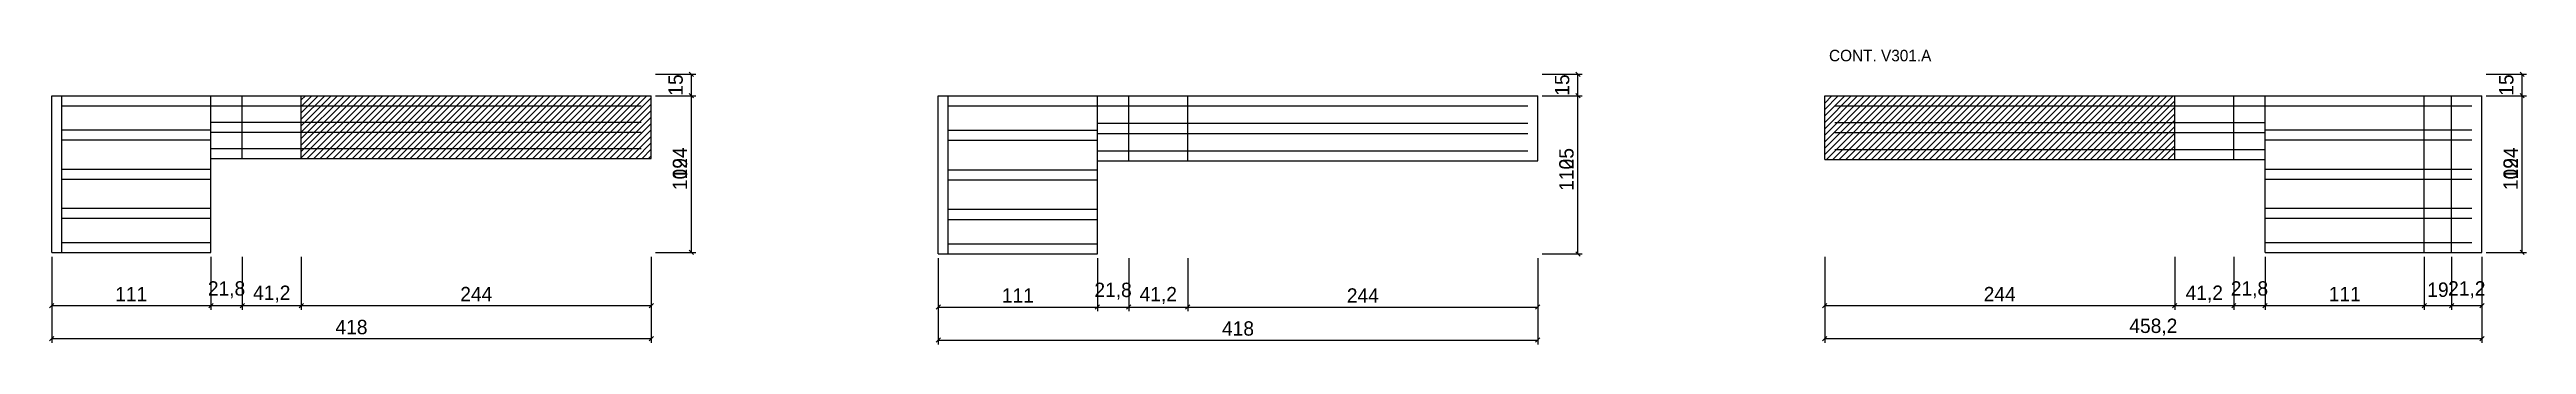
# Model space of a CAD drawing. Extents: x -2 to 4824, y -323 to -118.
# Drawn here: x 3098 to 4824, y -323 to -118 of the extents above; entities that cross this region are included whole.
import ezdxf

# ---------------------------------------------------------------- set-up
doc = ezdxf.new("R2010")
doc.units = 0
for name, color, linetype in [('COTA', 241, 'Continuous'), ('NOMENCLATURA', 7, 'Continuous'), ('Painéis', 200, 'Continuous'), ('Reaproveitamento', 251, 'Continuous'), ('SARR_2.2x7', 40, 'Continuous')]:
    doc.layers.add(name, color=color, linetype=linetype)
doc.dimstyles.new('PAINEL', dxfattribs={"dimtxt": 10, "dimasz": 3, "dimexe": 3, "dimexo": 3, "dimgap": 3, "dimtad": 1, "dimblk": 'OBLIQUE', "dimblk1": 'OBLIQUE', "dimcen": 2.5, "dimclrd": 4, "dimclre": 4, "dimclrt": 240, "dimazin": 3, "dimtfac": 1, "dimtmove": 0, "dimatfit": 3})

msp = doc.modelspace()

# ---------------------------------------------------------------- texts
at = {"layer": 'NOMENCLATURA'}
msp.add_text('CONT. V301.A', height=8, dxfattribs=at).set_placement((4338.1, -126))

# ---------------------------------------------------------------- blocks, each defined once
blk = doc.blocks.new('_OBLIQUE')
at = {"color": 0, "linetype": 'BYBLOCK'}
blk.add_line((-0.5, -0.5), (0.5, 0.5), dxfattribs=at)

# ---------------------------------------------------------------- dimensions: what is measured, and where the dimension line sits
at = {"layer": 'COTA'}
for base, p1, p2 in [((3545.1, -259), (3517.1, -259), (3517.1, -135)), ((3545.1, -150), (3517.1, -150), (3517.1, -135)), ((4163.1, -260), (4135.1, -260), (4135.1, -135)), ((4163.1, -150), (4135.1, -150), (4135.1, -135)), ((4821.3, -259), (4793.3, -259), (4793.3, -135)), ((4821.3, -150), (4793.3, -150), (4793.3, -135)), ((3545.1, -259), (3517.1, -259), (3517.1, -150)), ((4163.1, -260), (4135.1, -260), (4135.1, -150)), ((4821.3, -259), (4793.3, -259), (4793.3, -150))]:
    msp.add_linear_dim(base=base, p1=p1, p2=p2, angle=90, dimstyle='PAINEL', dxfattribs=at).render()
for base, p1, p2 in [((3099.1, -296), (3099.1, -259), (3210.1, -259)), ((3099.1, -319), (3099.1, -259), (3517.1, -259)), ((3210.1, -296), (3210.1, -259), (3231.9, -259)), ((3231.9, -296), (3231.9, -259), (3273.1, -259)), ((3273.1, -296), (3273.1, -259), (3517.1, -259)), ((4335.1, -296), (4335.1, -259), (4579.1, -259)), ((4335.1, -319), (4335.1, -259), (4793.3, -259)), ((4579.1, -296), (4579.1, -259), (4620.3, -259)), ((4620.3, -296), (4620.3, -259), (4642.1, -259)), ((4642.1, -296), (4642.1, -259), (4753.1, -259)), ((4753.1, -296), (4753.1, -259), (4772.1, -259)), ((4772.1, -296), (4772.1, -259), (4793.3, -259)), ((3717.1, -297), (3717.1, -260), (3828.1, -260)), ((3717.1, -320), (3717.1, -260), (4135.1, -260)), ((3828.1, -297), (3828.1, -260), (3849.9, -260)), ((3849.9, -297), (3849.9, -260), (3891.1, -260)), ((3891.1, -297), (3891.1, -260), (4135.1, -260))]:
    msp.add_linear_dim(base=base, p1=p1, p2=p2, dimstyle='PAINEL', dxfattribs=at).render()

# ---------------------------------------------------------------- hatches: boundary and pattern name
at = {"layer": 'Reaproveitamento'}
h = msp.add_hatch(dxfattribs=at)
h.set_pattern_fill('ANSI31')
h.paths.add_polyline_path([(3273.1, -193.6), (3517.1, -193.6), (3517.1, -150), (3273.1, -150)])
h = msp.add_hatch(dxfattribs=at)
h.set_pattern_fill('ANSI31')
h.paths.add_polyline_path([(4335.1, -194.3), (4579.1, -194.3), (4579.1, -150.3), (4335.1, -150.3)])

# ---------------------------------------------------------------- linework, layer by layer
at = {"layer": 'Painéis'}
for p, q in [((3099.1, -150), (3210.1, -150)), ((3099.1, -259), (3099.1, -150)), ((3210.1, -259), (3210.1, -150)), ((3210.1, -150), (3231.9, -150)), ((3231.9, -193.6), (3231.9, -150)), ((3231.9, -150), (3273.1, -150)), ((3273.1, -193.6), (3273.1, -150)), ((3273.1, -150), (3517.1, -150)), ((3517.1, -193.6), (3517.1, -150)), ((3717.1, -150), (3828.1, -150)), ((3717.1, -260), (3717.1, -150)), ((3828.1, -260), (3828.1, -150)), ((3828.1, -150), (3849.9, -150)), ((3849.9, -195.3), (3849.9, -150)), ((3849.9, -150), (3891.1, -150)), ((3891.1, -195.3), (3891.1, -150)), ((3891.1, -150), (4135.1, -150)), ((4135.1, -195.3), (4135.1, -150)), ((4335.1, -150), (4579.1, -150)), ((4335.1, -194.3), (4335.1, -150)), ((4579.1, -194.3), (4579.1, -150)), ((4579.1, -150), (4620.3, -150)), ((4620.3, -194.3), (4620.3, -150)), ((4620.3, -150), (4642.1, -150)), ((4642.1, -259), (4642.1, -150)), ((4642.1, -150), (4753.1, -150)), ((4753.1, -259), (4753.1, -150)), ((4753.1, -150), (4772.1, -150)), ((4772.1, -259), (4772.1, -150)), ((4772.1, -150), (4793.3, -150)), ((4793.3, -259), (4793.3, -150)), ((3210.1, -193.6), (3231.9, -193.6)), ((3231.9, -193.6), (3273.1, -193.6)), ((3273.1, -193.6), (3517.1, -193.6)), ((3828.1, -195.3), (3849.9, -195.3)), ((3849.9, -195.3), (3891.1, -195.3)), ((3891.1, -195.3), (4135.1, -195.3)), ((4335.1, -194.3), (4579.1, -194.3)), ((4579.1, -194.3), (4620.3, -194.3)), ((4620.3, -194.3), (4642.1, -194.3)), ((3099.1, -259), (3210.1, -259)), ((4642.1, -259), (4753.1, -259)), ((4753.1, -259), (4772.1, -259)), ((4772.1, -259), (4793.3, -259)), ((3717.1, -260), (3828.1, -260))]:
    msp.add_line(p, q, dxfattribs=at)
at = {"layer": 'SARR_2.2x7'}
for p, q in [((3106.1, -259), (3106.1, -150)), ((3724.1, -260), (3724.1, -150))]:
    msp.add_line(p, q, dxfattribs=at)
for points in [[(3106.1, -157), (3210.1, -157)], [(3106.1, -157), (3210.1, -157)], [(3210.1, -157), (3231.9, -157)], [(3210.1, -157), (3231.9, -157)], [(3210.1, -168.3), (3231.9, -168.3)], [(3210.1, -168.3), (3231.9, -168.3)], [(3231.9, -157), (3273.1, -157)], [(3231.9, -157), (3273.1, -157)], [(3231.9, -168.3), (3273.1, -168.3)], [(3231.9, -168.3), (3273.1, -168.3)], [(3273.1, -157), (3510.1, -157)], [(3273.1, -157), (3510.1, -157)], [(3273.1, -168.3), (3510.1, -168.3)], [(3273.1, -168.3), (3510.1, -168.3)], [(3724.1, -157), (3828.1, -157)], [(3724.1, -157), (3828.1, -157)], [(3828.1, -157), (3849.9, -157)], [(3828.1, -157), (3849.9, -157)], [(3828.1, -169.15), (3849.9, -169.15)], [(3828.1, -169.15), (3849.9, -169.15)], [(3849.9, -157), (3891.1, -157)], [(3849.9, -157), (3891.1, -157)], [(3849.9, -169.15), (3891.1, -169.15)], [(3849.9, -169.15), (3891.1, -169.15)], [(3891.1, -157), (4128.1, -157)], [(3891.1, -157), (4128.1, -157)], [(3891.1, -169.15), (4128.1, -169.15)], [(3891.1, -169.15), (4128.1, -169.15)], [(4342.1, -157), (4579.1, -157)], [(4342.1, -157), (4579.1, -157)], [(4342.1, -168.65), (4579.1, -168.65)], [(4342.1, -168.65), (4579.1, -168.65)], [(4579.1, -157), (4620.3, -157)], [(4579.1, -157), (4620.3, -157)], [(4579.1, -168.65), (4620.3, -168.65)], [(4579.1, -168.65), (4620.3, -168.65)], [(4620.3, -157), (4642.1, -157)], [(4620.3, -157), (4642.1, -157)], [(4620.3, -168.65), (4642.1, -168.65)], [(4620.3, -168.65), (4642.1, -168.65)], [(4642.1, -157), (4753.1, -157)], [(4642.1, -157), (4753.1, -157)], [(4753.1, -157), (4772.1, -157)], [(4753.1, -157), (4772.1, -157)], [(4772.1, -157), (4786.3, -157)], [(4772.1, -157), (4786.3, -157)], [(3106.1, -173.75), (3210.1, -173.75)], [(3106.1, -173.75), (3210.1, -173.75)], [(3106.1, -180.75), (3210.1, -180.75)], [(3106.1, -180.75), (3210.1, -180.75)], [(3210.1, -175.3), (3231.9, -175.3)], [(3210.1, -175.3), (3231.9, -175.3)], [(3210.1, -186.6), (3231.9, -186.6)], [(3210.1, -186.6), (3231.9, -186.6)], [(3231.9, -175.3), (3273.1, -175.3)], [(3231.9, -175.3), (3273.1, -175.3)], [(3231.9, -186.6), (3273.1, -186.6)], [(3231.9, -186.6), (3273.1, -186.6)], [(3273.1, -175.3), (3510.1, -175.3)], [(3273.1, -175.3), (3510.1, -175.3)], [(3273.1, -186.6), (3510.1, -186.6)], [(3273.1, -186.6), (3510.1, -186.6)], [(3724.1, -174), (3828.1, -174)], [(3724.1, -174), (3828.1, -174)], [(3724.1, -181), (3828.1, -181)], [(3724.1, -181), (3828.1, -181)], [(3828.1, -176.15), (3849.9, -176.15)], [(3828.1, -176.15), (3849.9, -176.15)], [(3828.1, -188.3), (3849.9, -188.3)], [(3828.1, -188.3), (3849.9, -188.3)], [(3849.9, -176.15), (3891.1, -176.15)], [(3849.9, -176.15), (3891.1, -176.15)], [(3849.9, -188.3), (3891.1, -188.3)], [(3849.9, -188.3), (3891.1, -188.3)], [(3891.1, -176.15), (4128.1, -176.15)], [(3891.1, -176.15), (4128.1, -176.15)], [(3891.1, -188.3), (4128.1, -188.3)], [(3891.1, -188.3), (4128.1, -188.3)], [(4342.1, -175.65), (4579.1, -175.65)], [(4342.1, -175.65), (4579.1, -175.65)], [(4342.1, -187.3), (4579.1, -187.3)], [(4342.1, -187.3), (4579.1, -187.3)], [(4579.1, -175.65), (4620.3, -175.65)], [(4579.1, -175.65), (4620.3, -175.65)], [(4579.1, -187.3), (4620.3, -187.3)], [(4579.1, -187.3), (4620.3, -187.3)], [(4620.3, -175.65), (4642.1, -175.65)], [(4620.3, -175.65), (4642.1, -175.65)], [(4620.3, -187.3), (4642.1, -187.3)], [(4620.3, -187.3), (4642.1, -187.3)], [(4642.1, -173.75), (4753.1, -173.75)], [(4642.1, -173.75), (4753.1, -173.75)], [(4642.1, -180.75), (4753.1, -180.75)], [(4642.1, -180.75), (4753.1, -180.75)], [(4753.1, -173.75), (4772.1, -173.75)], [(4753.1, -173.75), (4772.1, -173.75)], [(4753.1, -180.75), (4772.1, -180.75)], [(4753.1, -180.75), (4772.1, -180.75)], [(4772.1, -173.75), (4786.3, -173.75)], [(4772.1, -173.75), (4786.3, -173.75)], [(4772.1, -180.75), (4786.3, -180.75)], [(4772.1, -180.75), (4786.3, -180.75)], [(3106.1, -201), (3210.1, -201)], [(3106.1, -201), (3210.1, -201)], [(3724.1, -201.5), (3828.1, -201.5)], [(3724.1, -201.5), (3828.1, -201.5)], [(4642.1, -201), (4753.1, -201)], [(4642.1, -201), (4753.1, -201)], [(4753.1, -201), (4772.1, -201)], [(4753.1, -201), (4772.1, -201)], [(4772.1, -201), (4786.3, -201)], [(4772.1, -201), (4786.3, -201)], [(3106.1, -208), (3210.1, -208)], [(3106.1, -208), (3210.1, -208)], [(3724.1, -208.5), (3828.1, -208.5)], [(3724.1, -208.5), (3828.1, -208.5)], [(4642.1, -208), (4753.1, -208)], [(4642.1, -208), (4753.1, -208)], [(4753.1, -208), (4772.1, -208)], [(4753.1, -208), (4772.1, -208)], [(4772.1, -208), (4786.3, -208)], [(4772.1, -208), (4786.3, -208)], [(3106.1, -228.25), (3210.1, -228.25)], [(3106.1, -228.25), (3210.1, -228.25)], [(3106.1, -235.25), (3210.1, -235.25)], [(3106.1, -235.25), (3210.1, -235.25)], [(3724.1, -229), (3828.1, -229)], [(3724.1, -229), (3828.1, -229)], [(3724.1, -236), (3828.1, -236)], [(3724.1, -236), (3828.1, -236)], [(4642.1, -228.25), (4753.1, -228.25)], [(4642.1, -228.25), (4753.1, -228.25)], [(4642.1, -235.25), (4753.1, -235.25)], [(4642.1, -235.25), (4753.1, -235.25)], [(4753.1, -228.25), (4772.1, -228.25)], [(4753.1, -228.25), (4772.1, -228.25)], [(4753.1, -235.25), (4772.1, -235.25)], [(4753.1, -235.25), (4772.1, -235.25)], [(4772.1, -228.25), (4786.3, -228.25)], [(4772.1, -228.25), (4786.3, -228.25)], [(4772.1, -235.25), (4786.3, -235.25)], [(4772.1, -235.25), (4786.3, -235.25)], [(3106.1, -252), (3210.1, -252)], [(3106.1, -252), (3210.1, -252)], [(3724.1, -253), (3828.1, -253)], [(3724.1, -253), (3828.1, -253)], [(4642.1, -252), (4753.1, -252)], [(4642.1, -252), (4753.1, -252)], [(4753.1, -252), (4772.1, -252)], [(4753.1, -252), (4772.1, -252)], [(4772.1, -252), (4786.3, -252)], [(4772.1, -252), (4786.3, -252)]]:
    msp.add_lwpolyline(points, dxfattribs=at)

msp.set_redraw_order([(e.dxf.handle, doc.entitydb.next_handle()) for e in msp.query("TEXT MTEXT ATTDEF DIMENSION ARC_DIMENSION")])  # texts and dimensions are drawn at this point

doc.saveas('drawing.dxf')
